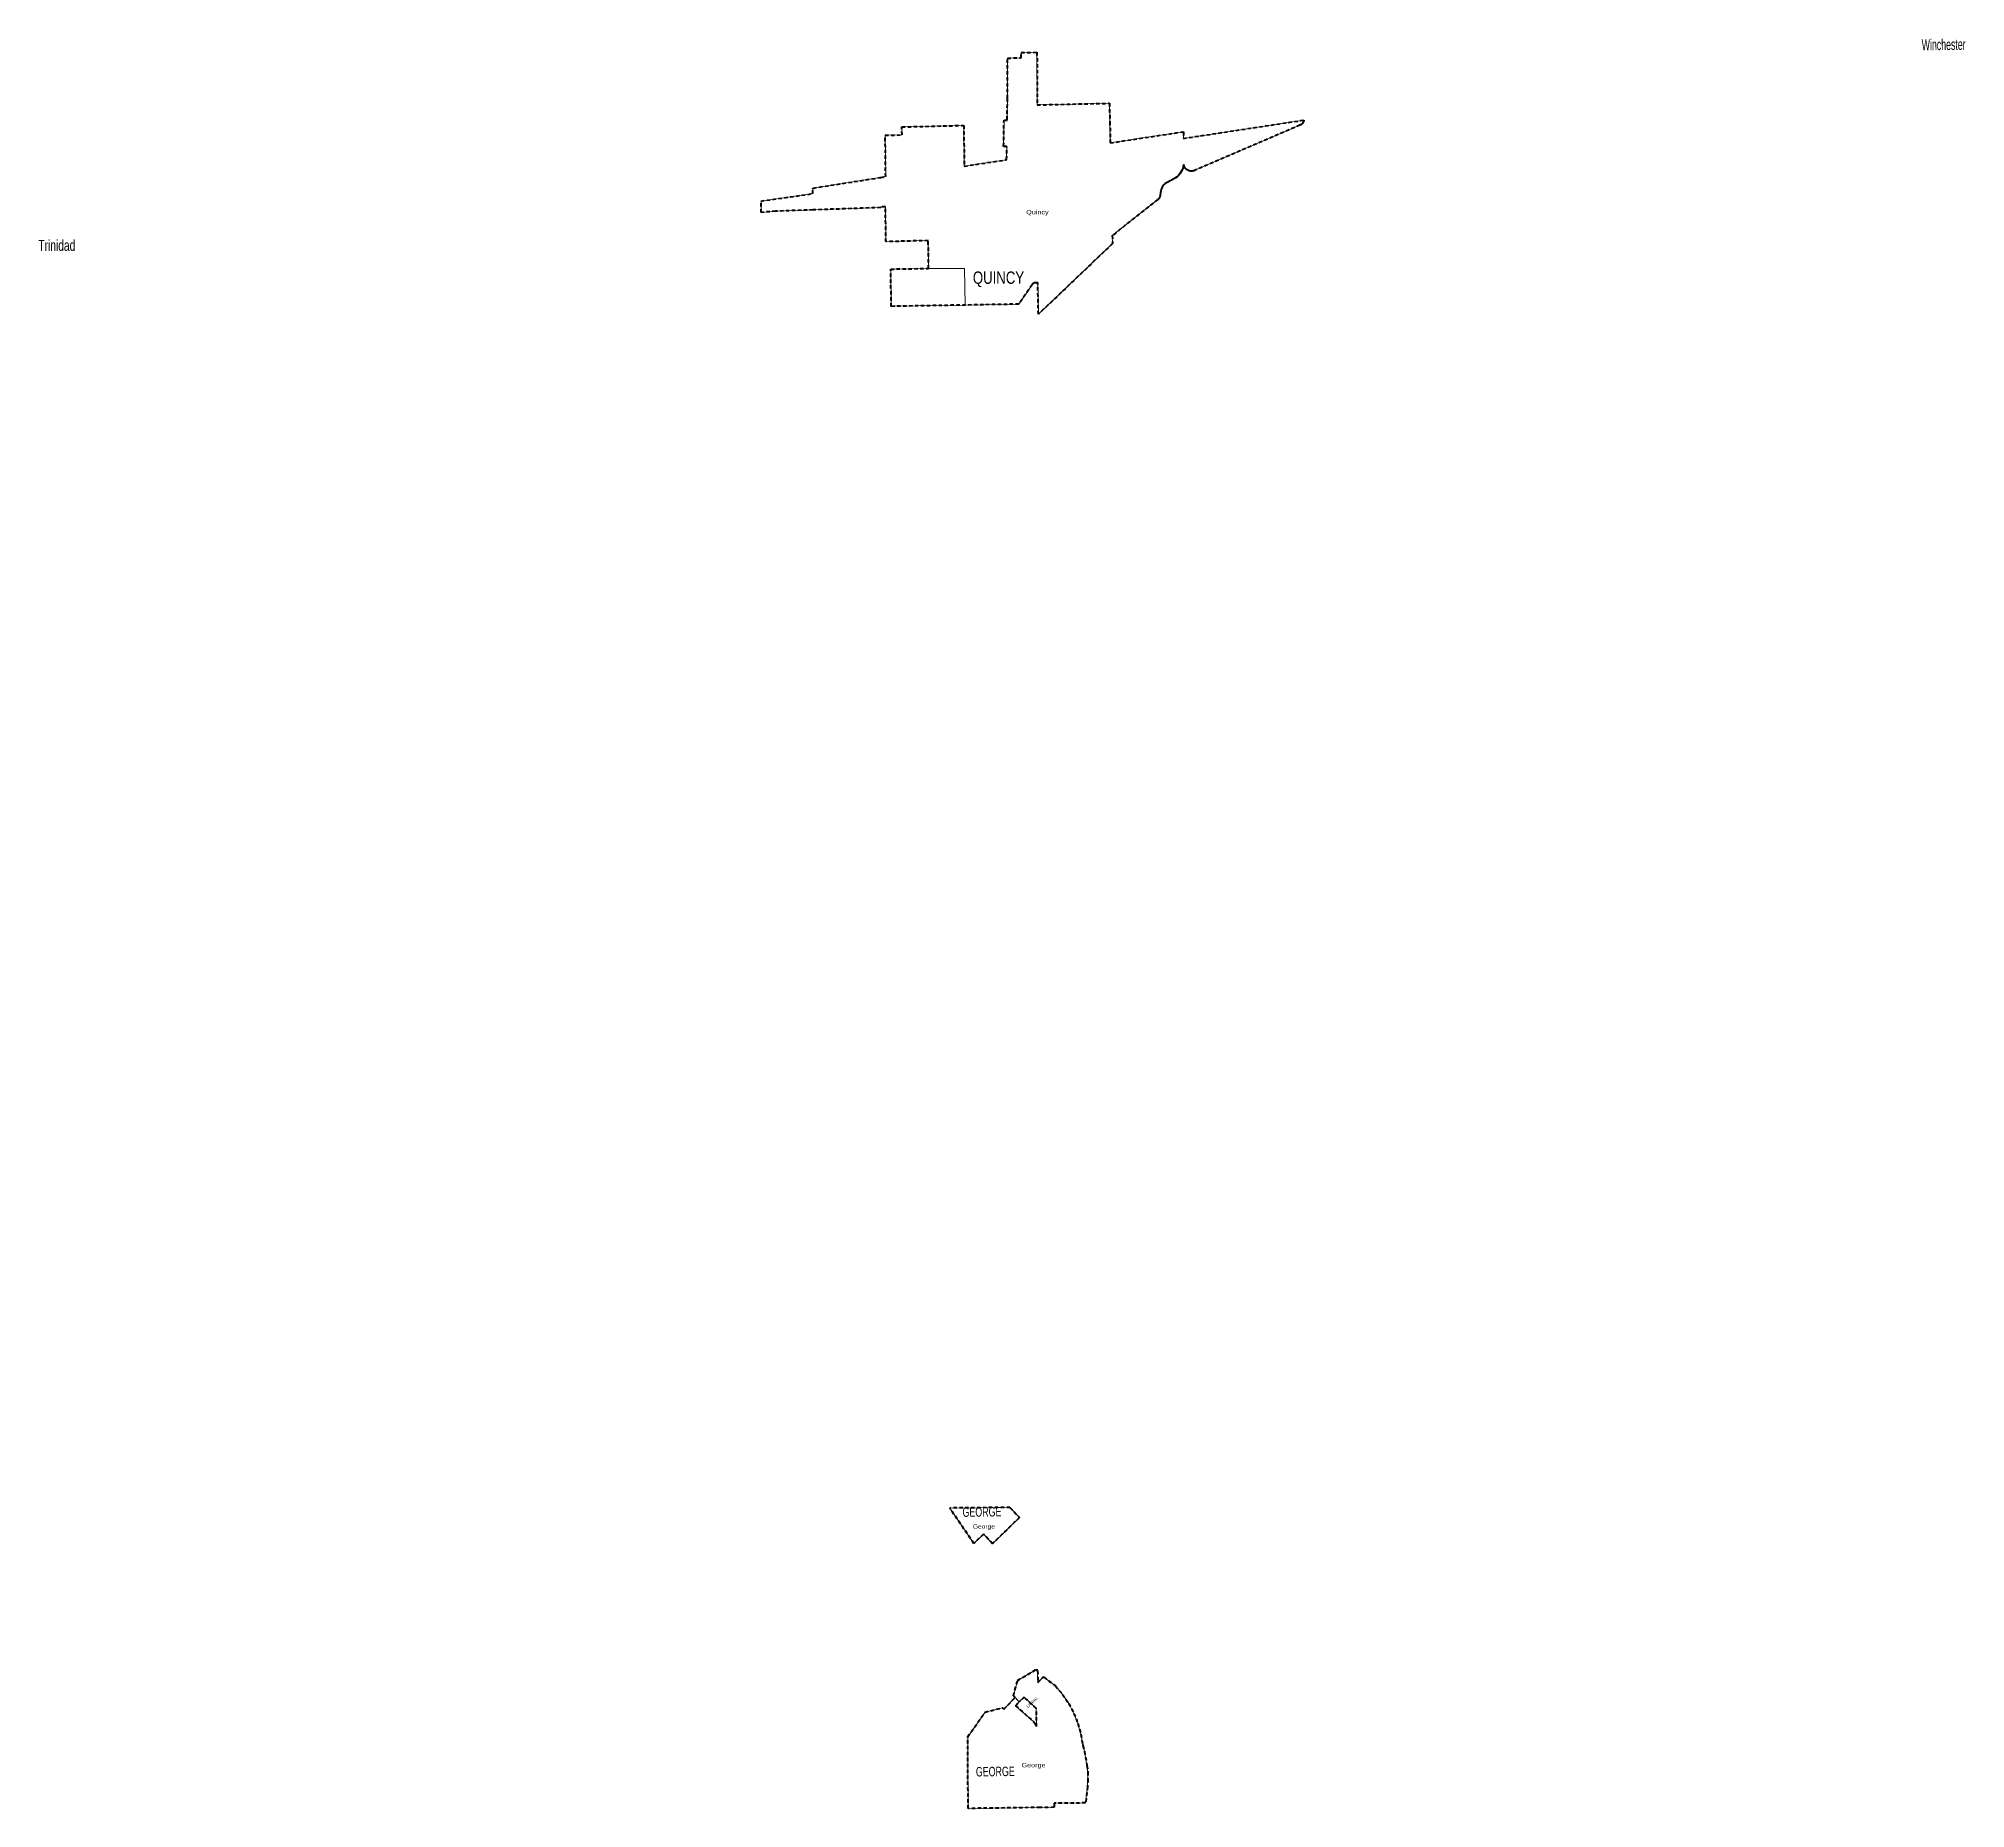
# Model space of a CAD drawing. Header units: feet. Extents: x -903180 to 1023491, y -707744 to 564635.
# Drawn here: x 250144 to 320537, y -154627 to -89974 of the extents above; entities that cross this region are included whole.
import ezdxf

# ---------------------------------------------------------------- set-up
doc = ezdxf.new("R2010")
doc.units = ezdxf.units.FT
doc.header["$LTSCALE"] = 80
doc.linetypes.add('SHORT_DASHED', pattern=[2.7, 1.5, -1.2])
doc.layers.add('13', color=7, linetype='SHORT_DASHED', lineweight=40)
doc.layers.add('58', color=7, linetype='Continuous', lineweight=13)
for name, color, linetype in [('14', 7, 'Continuous'), ('16', 7, 'Continuous'), ('36', 7, 'Continuous')]:
    doc.layers.add(name, color=color, linetype=linetype)

msp = doc.modelspace()

# ---------------------------------------------------------------- texts
at = {"layer": '14', "width": 0.8}
msp.add_text('QUINCY', height=450, dxfattribs=at).set_placement((284276.71, -98933.04))
at = {"layer": '14', "width": 0.7}
for p in [(283900.3, -143975.32), (284388.14, -153459.56), (284388.14, -153459.56)]:
    msp.add_text('GEORGE', height=345.6, rotation=0.777, dxfattribs=at).set_placement(p)
at = {"layer": '16', "width": 0.6}
msp.add_text('Winchester', height=400, rotation=0.63, dxfattribs=at).set_placement((318939.8, -90403.82))
at = {"layer": '16', "width": 0.7}
msp.add_text('Trinidad', height=400, dxfattribs=at).set_placement((250135.8, -97729.01))
at = {"layer": '36'}
for s, width, p in [('Quincy', 1.25, (286224.27, -96395.08)), ('George', 1.15, (284276.22, -144407.29)), ('George', 1.25, (286053.34, -153124.42))]:
    msp.add_text(s, height=157.5, dxfattribs=dict(at, width=width)).set_placement(p)
at = {"layer": '36', "width": 1.25}
msp.add_text('Uninc.', height=113, rotation=45, dxfattribs=at).set_placement((286300.45, -150968.07))

# ---------------------------------------------------------------- linework, layer by layer
at = {"layer": '13'}
for p, q in [((291993.13, -94634.93), (291984.24, -94606.56)), ((285631.94, -143629.37), (283435.14, -143651.91)), ((285413.31, -150997.67), (285822.63, -150577.74)), ((285413.31, -150997.67), (285364.07, -150947.17)), ((285835.4, -150874.47), (285966.88, -150727.55))]:
    msp.add_line(p, q, dxfattribs=at)
for points in [[(281293, -99756.41), (281275.79, -98395.24), (282660.89, -98371.52), (282646.01, -97356.2), (281100.31, -97393.14), (281083.37, -96115.96), (280917.1, -96121.46), (280915.89, -96149.11), (278434.22, -96234.61), (277068.61, -96280.53), (276545.66, -96326.51), (276536.95, -95911.32), (278431.46, -95639.13), (278431.46, -95450.41), (278431.46, -95438.25), (278451.46, -95435.1), (280879.84, -95053.15), (280899.84, -95047.22), (280919.84, -95044.21), (281090.89, -95018.42), (281073.56, -93505.47), (281688.49, -93495.19), (281685.14, -93202.64), (283944.66, -93147.85), (283961.71, -94636.19), (285489.54, -94405.86), (285509.58, -94402.84), (285509.8, -94386.15), (285515.69, -93941.39), (285515.95, -93921.38), (285495.15, -93921.68), (285420.92, -93922.74), (285400.92, -93923.03), (285401.18, -93903), (285413.71, -92956.02), (285508.73, -92953.79), (285528.76, -92953.31), (285528.99, -92935.34), (285539.34, -92152.81), (285546.06, -90687.37), (286046.05, -90678.44), (286045.72, -90489.32), (286618.13, -90476.93), (286630.27, -92399.66), (287921.5, -92366.68), (289263.53, -92339.99), (289283.7, -93019.42), (289294.85, -93786.08), (291945.11, -93383.48), (291965.09, -93380.44), (291965.33, -93401.81), (291967.82, -93622.78), (296370.47, -92953.96), (296365.23, -92979.42), (296357.36, -93004.18), (296346.94, -93027.99), (296334.1, -93050.58), (296318.96, -93071.71), (296301.69, -93091.13), (296282.49, -93108.64), (296266.06, -93120.75), (296248.19, -93132.13), (296226.06, -93141.62), (292390.7, -94787.63), (292385.6, -94790.23), (292358.32, -94802.04), (292329.96, -94810.93), (292300.82, -94816.81), (292271.23, -94819.61), (292241.5, -94819.31), (292211.98, -94815.9), (292182.97, -94809.42), (292154.79, -94799.94), (292127.76, -94787.58), (292102.18, -94772.45), (292078.31, -94754.73), (292056.43, -94734.62)], [(291984.24, -94606.56), (291978.36, -94577.43), (291964.61, -94650.16), (291943.32, -94721.05), (291914.75, -94789.34), (291879.19, -94854.26), (291837.04, -94915.1), (291788.76, -94971.21), (291734.88, -95021.97), (291682.03, -95062.21), (291661.95, -95076.14), (291642.03, -95087.34), (291500.11, -95167.13), (291481.02, -95177.86), (291460.11, -95186.83), (291448.11, -95191.98), (291421.71, -95204.31), (291349.59, -95244.09), (291329.57, -95255.13), (291309.59, -95271.01), (291290.06, -95286.54), (291254.03, -95321.92), (291221.89, -95360.88), (291194, -95402.98), (291170.67, -95447.77), (291152.15, -95494.76), (291138.63, -95543.42), (291130.28, -95593.22), (291130.12, -95594.72), (291115.68, -95694.35), (291114.47, -95714.63), (291111.15, -95734.67), (291105.74, -95754.26), (291098.32, -95773.17), (291088.97, -95791.2), (291077.78, -95808.16), (291064.87, -95823.86), (291050.4, -95838.12), (291034.52, -95850.78), (291027.41, -95855.64), (289369.03, -97172.62), (289374.57, -97466.31), (286669.39, -100043.95)], [(292056.43, -94734.62), (292036.76, -94712.32), (292019.54, -94688.1), (292004.95, -94662.2), (291993.13, -94634.93)], [(286669.39, -100043.95), (286648.44, -98891.48), (286615.67, -98892.94), (286585.83, -98893.43), (286570.18, -98892.94), (286546.7, -98893.92), (286533.5, -98895.88), (286517.85, -98900.77), (286498.28, -98909.08), (286484.59, -98916.42), (286475.3, -98923.76), (286465.02, -98934.27), (286439.59, -98967.53), (285955.45, -99676.42), (281293, -99756.41)], [(285631.94, -143629.37), (285977.66, -144000.1), (284989.28, -144954.56), (284663.97, -144605.71), (284314.37, -144943.31), (283435.14, -143651.91)], [(285822.63, -150577.74), (285755.76, -150508.6), (285905.84, -149958.39), (286609.75, -149542.38), (286617.41, -149565.19), (286640.16, -149603.75), (286653.42, -150025.36), (286829.24, -149842.97), (286847.86, -149823.26), (286867.45, -149837.02), (287251.05, -150106.42), (287271.08, -150120.49), (287289.68, -150140.47), (287296.64, -150147.94), (287554.74, -150458.93), (287778.91, -150795.2), (287966.71, -151153.05), (288116.07, -151528.58), (288225.36, -151917.66), (288289.3, -152292.16), (288292.82, -152312.75), (288297.73, -152332.16), (288349.62, -152537.42), (288441.87, -153050.88), (288442.85, -153056.24), (288474.9, -153308.23), (288480.44, -153562.18), (288461.07, -153795.33), (288459.41, -153815.33), (288459.16, -153835.33), (288392.44, -154426.05), (287268.3, -154433.63), (287248.35, -154433.76)], [(285835.4, -150874.47), (286507.24, -151466.74), (286534.29, -151512.49), (286603, -151634.05), (286593, -150967.05), (286151.55, -150560.23), (285966.88, -150727.55)], [(287248.35, -154433.76), (287247.88, -154456.2), (287245.2, -154584.99), (286733.75, -154591.19), (284101.87, -154626.91), (284089.24, -152010.12), (284721.8, -151108.04), (285364.07, -150947.17)]]:
    msp.add_lwpolyline(points, dxfattribs=at)
at = {"layer": '58'}
for points in [[(286669.39, -100043.95), (289374.57, -97466.31), (289369.03, -97172.62), (291027.41, -95855.64), (291034.52, -95850.78), (291050.4, -95838.12), (291064.87, -95823.86), (291077.78, -95808.16), (291088.97, -95791.2), (291098.32, -95773.17), (291105.74, -95754.26), (291111.15, -95734.67), (291114.47, -95714.63), (291115.68, -95694.35), (291130.12, -95594.72), (291130.28, -95593.22), (291138.63, -95543.42), (291152.15, -95494.76), (291170.67, -95447.77), (291194, -95402.98), (291221.89, -95360.88), (291254.03, -95321.92), (291290.06, -95286.54), (291309.59, -95271.01), (291329.57, -95255.13), (291349.59, -95244.09), (291421.71, -95204.31), (291448.11, -95191.98), (291460.11, -95186.83), (291481.02, -95177.86), (291500.11, -95167.13), (291642.03, -95087.34), (291661.95, -95076.14), (291682.03, -95062.21), (291734.88, -95021.97), (291788.76, -94971.21), (291837.04, -94915.1), (291879.19, -94854.26), (291914.75, -94789.34), (291943.32, -94721.05), (291964.61, -94650.16), (291978.36, -94577.43), (291984.24, -94606.56), (291993.13, -94634.93), (292004.95, -94662.2), (292019.54, -94688.1), (292036.76, -94712.32), (292056.43, -94734.62), (292078.31, -94754.73), (292102.18, -94772.45), (292127.76, -94787.58), (292154.79, -94799.94), (292182.97, -94809.42), (292211.98, -94815.9), (292241.5, -94819.31), (292271.23, -94819.61), (292300.82, -94816.81), (292329.96, -94810.93), (292358.32, -94802.04), (292385.6, -94790.23), (292390.7, -94787.63), (296226.06, -93141.62), (296248.19, -93132.13), (296266.06, -93120.75), (296282.49, -93108.64), (296301.69, -93091.13), (296318.96, -93071.71), (296334.1, -93050.58), (296346.94, -93027.99), (296357.36, -93004.18), (296365.23, -92979.42), (296370.47, -92953.96), (291967.82, -93622.78), (291965.33, -93401.81), (291965.09, -93380.44), (291945.11, -93383.48), (289294.85, -93786.08), (289283.7, -93019.42), (289263.53, -92339.99), (287927.68, -92366.56), (286630.27, -92399.66), (286618.13, -90476.93), (286045.72, -90489.32), (286046.05, -90678.44), (285546.06, -90687.37), (285539.34, -92152.81), (285528.99, -92935.34), (285528.76, -92953.31), (285508.73, -92953.79), (285413.71, -92956.02), (285401.18, -93903), (285400.92, -93923.03), (285420.92, -93922.74), (285495.15, -93921.68), (285515.95, -93921.38), (285515.69, -93941.39), (285509.8, -94386.15), (285509.58, -94402.84), (285489.54, -94405.86), (283961.71, -94636.19), (283944.66, -93147.85)], [(283944.66, -93147.85), (281685.14, -93202.64), (281688.49, -93495.19), (281073.56, -93505.47), (281090.89, -95018.42), (280919.84, -95044.21), (280899.84, -95047.22), (280879.84, -95053.15), (278451.46, -95435.1), (278431.46, -95438.25), (278431.46, -95450.41), (278431.46, -95639.13), (276536.95, -95911.32), (276545.66, -96326.51), (277068.61, -96280.53), (278434.22, -96234.61), (280915.89, -96149.11), (280917.1, -96121.46), (281083.37, -96115.96), (281100.31, -97393.14), (282646.01, -97356.2), (282660.62, -98371.93), (283968.68, -98375.72), (283999.98, -99709.97), (285955.45, -99676.42), (286439.59, -98967.53), (286465.02, -98934.27), (286484.59, -98916.42), (286498.28, -98909.08), (286517.85, -98900.77), (286546.7, -98893.92), (286546.7, -98893.92), (286570.18, -98892.94), (286585.83, -98893.43), (286615.67, -98892.94), (286615.67, -98892.94), (286648.44, -98891.48), (286669.39, -100043.95)]]:
    msp.add_lwpolyline(points, dxfattribs=at)
for points in [[(283999.98, -99709.97), (281292.87, -99745.92), (281275.79, -98395.24), (282660.62, -98371.93), (283968.68, -98375.72)], [(284314.37, -144943.31), (283435.14, -143651.91), (285631.94, -143629.37), (285977.66, -144000.1), (284989.28, -144954.56), (284663.97, -144605.71)], [(287248.35, -154433.76), (287247.88, -154456.2), (287245.2, -154584.99), (286733.75, -154591.19), (284101.87, -154626.91), (284095.03, -152793.92), (284089.24, -152010.12), (284721.8, -151108.04), (285364.07, -150947.17), (285413.31, -150997.67), (285822.63, -150577.74), (285966.88, -150727.55), (285835.4, -150874.47), (286507.24, -151466.74), (286534.29, -151512.49), (286603, -151634.05), (286593, -150967.05), (286151.55, -150560.23), (285966.88, -150727.55), (285755.76, -150508.6), (285905.84, -149958.39), (286609.75, -149542.38), (286617.41, -149565.19), (286640.16, -149603.75), (286653.42, -150025.36), (286829.24, -149842.97), (286847.86, -149823.26), (286867.45, -149837.02), (287251.05, -150106.42), (287271.08, -150120.49), (287289.68, -150140.47), (287296.64, -150147.94), (287554.74, -150458.93), (287778.91, -150795.2), (287966.71, -151153.05), (288116.07, -151528.58), (288225.36, -151917.66), (288289.3, -152292.16), (288292.82, -152312.75), (288297.73, -152332.16), (288349.62, -152537.42), (288441.87, -153050.88), (288442.85, -153056.24), (288474.9, -153308.23), (288480.44, -153562.18), (288461.07, -153795.33), (288459.41, -153815.33), (288459.16, -153835.33), (288392.44, -154426.05), (287268.3, -154433.63)]]:
    msp.add_lwpolyline(points, close=True, dxfattribs=at)

msp.set_redraw_order([(e.dxf.handle, doc.entitydb.next_handle()) for e in msp.query("TEXT MTEXT ATTDEF DIMENSION ARC_DIMENSION")])  # texts and dimensions are drawn at this point

doc.saveas('drawing.dxf')
